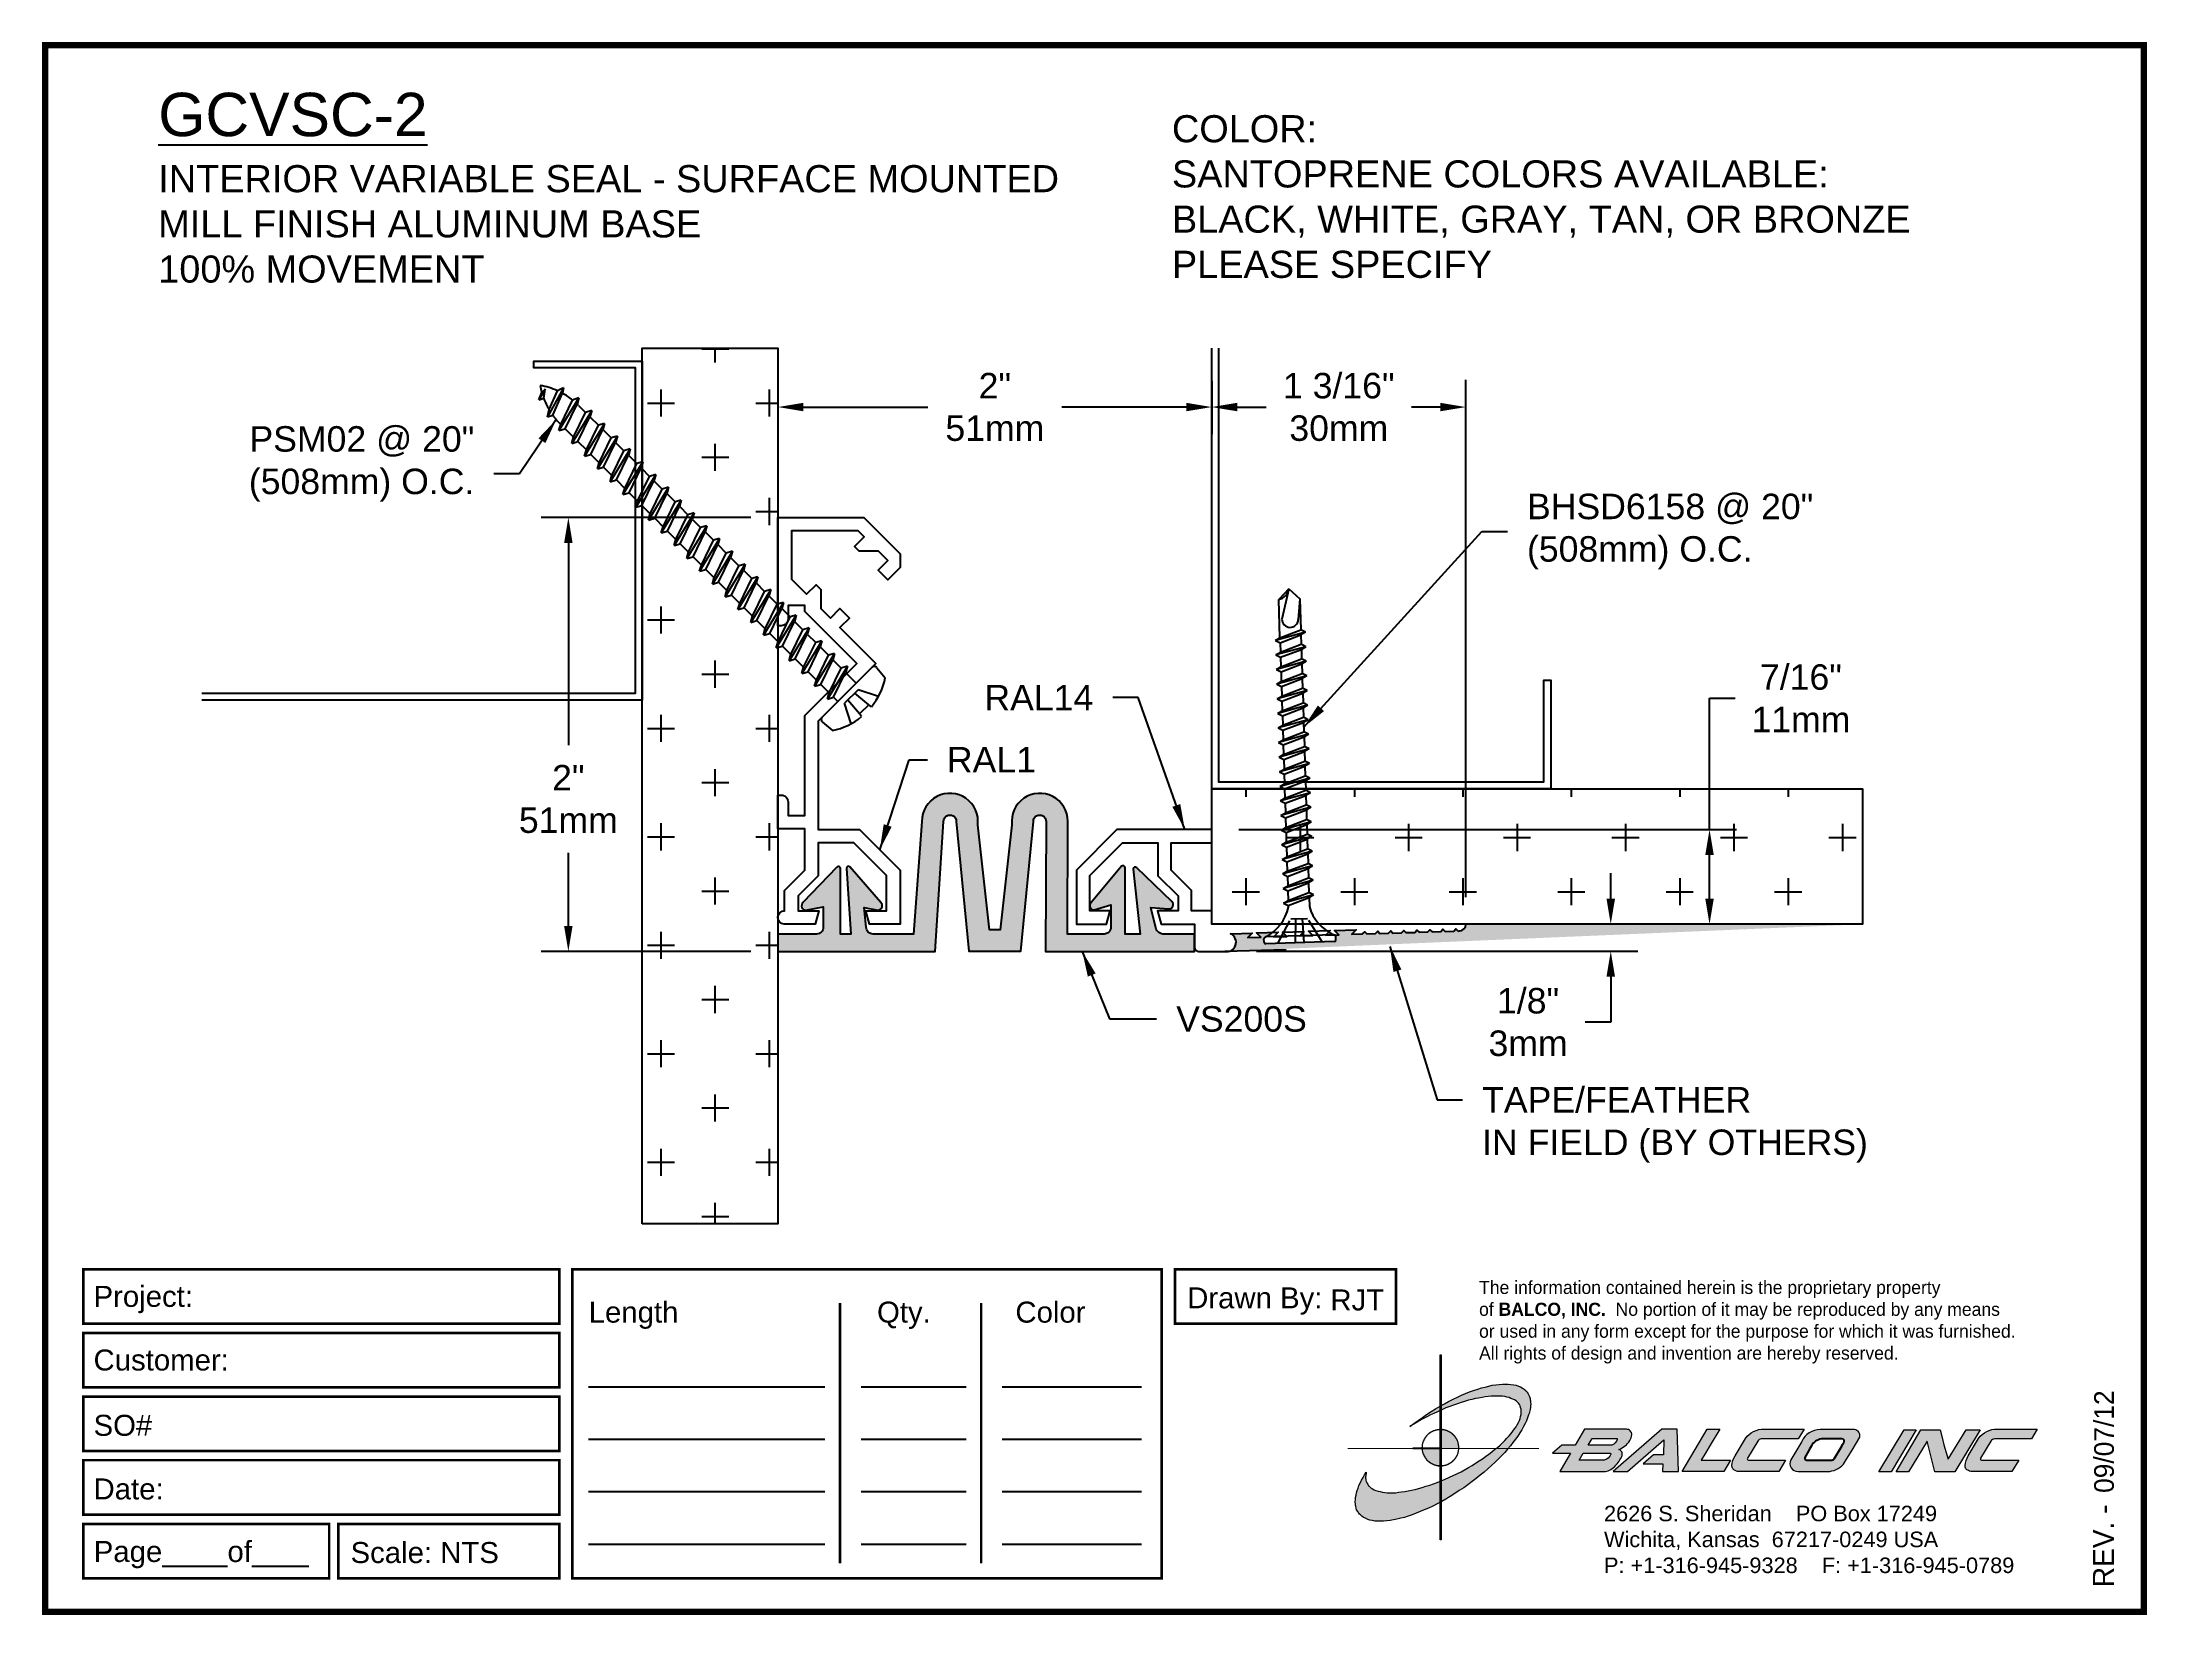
# Paper-space layout 'Layout1' of a CAD drawing. Header units: inches. Extents: x 0 to 10, y 0 to 7.5.
# The model-space entities are those that its viewports show. They can reach past a viewport. Long polylines and large blocks are cut down to what shows.
import ezdxf

# ---------------------------------------------------------------- set-up
doc = ezdxf.new("R2010")
doc.units = ezdxf.units.IN
doc.header["$MEASUREMENT"] = 0
doc.linetypes.add('HIDDEN2', pattern=[0.1875, 0.125, -0.0625])
for name, color, linetype in [('Anchors', 4, 'Continuous'), ('Border', 7, 'Continuous'), ('Conditions', 1, 'Continuous'), ('Dimensions', 3, 'Continuous'), ('Fillers', 2, 'Continuous'), ('Metals', 7, 'Continuous'), ('Text', 2, 'Continuous')]:
    doc.layers.add(name, color=color, linetype=linetype)
doc.styles.add('Arial', font='arial.ttf')
doc.styles.add('Copyright', font='ERASDEMI.TTF')
doc.dimstyles.new('Arial', dxfattribs={"dimtxt": 0.1175, "dimasz": 0.1175, "dimexe": 0.125, "dimexo": 0.125, "dimgap": 0.09, "dimtad": 0, "dimtih": 1, "dimtoh": 1, "dimdec": 4, "dimzin": 0, "dimdsep": 46, "dimlunit": 4, "dimtxsty": 'Arial', "dimcen": 0.09, "dimadec": 0, "dimazin": 0, "dimtfac": 1, "dimtdec": 4, "dimtofl": 0, "dimtmove": 0, "dimatfit": 3, "dimfxl": 0, "dimfrac": 2, "dimtolj": 1, "dimtzin": 0, "dimarcsym": 0})

psp = doc.layouts.get("Layout1")

# ---------------------------------------------------------------- texts
at = {"insert": (6.843, 1.591), "char_height": 0.0625, "width": 50.295, "attachment_point": 1, "style": 'Copyright'}
psp.add_mtext('The information contained herein is the proprietary property\\Pof {\\fEras Bold ITC|b0|i0|c0|p34;BALCO, INC.}  No portion of it may be reproduced by any means\\Por used in any form except for the purpose for which it was furnished.\\PAll rights of design and invention are hereby reserved.', dxfattribs=at)
at = {"layer": 'Border', "insert": (7.438, 0.52), "char_height": 0.074, "width": 2.3438, "attachment_point": 1, "style": 'Arial'}
psp.add_mtext('2626 S. Sheridan    PO Box 17249\\PWichita, Kansas  67217-0249 USA \\PP: +1-316-945-9328    F: +1-316-945-0789', dxfattribs=at)

msp = doc.modelspace()

# ---------------------------------------------------------------- texts
at = {"layer": 'Text', "attachment_point": 1, "style": 'Arial'}
for s, insert, char_height, width in [('{\\LGCVSC-2\\P\\H0.625x;\\lINTERIOR VARIABLE SEAL - SURFACE MOUNTED\\PMILL FINISH ALUMINUM BASE\\P100% MOVEMENT}', (1.24492, 5.93048), 0.2, 4.1875), ('COLOR:{\\L                        \\~ \\P}SANTOPRENE COLORS AVAILABLE:\\PBLACK, WHITE, GRAY, TAN, OR BRONZE\\PPLEASE SPECIFY', (5.91765, 5.82727), 0.125, 3.3873097)]:
    msp.add_mtext(s, dxfattribs=dict(at, insert=insert, char_height=char_height, width=width))
at = {"layer": 'Text', "char_height": 0.1175, "style": 'Arial'}
for s, insert, attachment_point in [('\\A1;PSM02 @ 20"\\P(508mm) O.C.', (2.70207, 4.21914), 6), ('BHSD6158 @ 20"\\P(508mm) O.C.', (7.55437, 3.90787), 4), ('RAL14', (5.55516, 3.14192), 6), ('\\A1;RAL1', (4.8803, 2.91463), 1), ('VS200S', (5.93722, 1.71965), 1), ('\\A1;TAPE/FEATHER\\PIN FIELD (BY OTHERS)', (7.34752, 1.34691), 1)]:
    msp.add_mtext(s, dxfattribs=dict(at, insert=insert, attachment_point=attachment_point))

# ---------------------------------------------------------------- blocks, each defined once
blk = doc.blocks.new('ACADlogo')
h = blk.add_hatch(color=256)
h.paths.add_polyline_path([(-3.346, 1.223), (-3.351, 1.223), (-3.351, 0.979), (-3.346, 0.982)])
h.paths.add_polyline_path([(-3.346, 0.961), (-3.351, 0.959), (-3.351, 0.868), (-3.346, 0.868)])
h.paths.add_polyline_path([(-3.346, 0.777), (-3.351, 0.777), (-3.351, 0.699), (-3.351, 0.695), (-3.35, 0.695), (-3.346, 0.695)])
h.paths.add_polyline_path([(-3.346, 0.864), (-3.346, 0.868), (-3.35, 0.868), (-3.351, 0.868), (-3.351, 0.777), (-3.346, 0.777), (-3.346, 0.778), (-3.348, 0.778)])
h.paths.add_polyline_path([(-3.346, 0.524), (-3.351, 0.521), (-3.351, 0.342), (-3.346, 0.342)])
h.paths.add_polyline_path([(-3.346, 0.695), (-3.351, 0.695), (-3.351, 0.621), (-3.346, 0.623)])
h.paths.add_polyline_path([(-3.346, 0.623), (-3.351, 0.621), (-3.351, 0.521), (-3.346, 0.524)])
h.paths.add_polyline_path([(-3.346, 0.982), (-3.351, 0.979), (-3.351, 0.959), (-3.346, 0.961)])
h = blk.add_hatch(color=175)
h.paths.add_polyline_path([(-3.518, 0.573), (-3.534, 0.571), (-3.548, 0.569), (-3.562, 0.567), (-3.576, 0.567), (-3.589, 0.566), (-3.602, 0.567), (-3.614, 0.568), (-3.625, 0.569), (-3.636, 0.572), (-3.646, 0.574), (-3.656, 0.577), (-3.664, 0.581), (-3.673, 0.585), (-3.679, 0.589), (-3.685, 0.595), (-3.688, 0.598), (-3.691, 0.6), (-3.695, 0.607), (-3.699, 0.614), (-3.703, 0.621), (-3.704, 0.626), (-3.705, 0.631), (-3.706, 0.637), (-3.706, 0.642), (-3.705, 0.648), (-3.705, 0.653), (-3.703, 0.659), (-3.702, 0.665), (-3.71, 0.652), (-3.717, 0.639), (-3.725, 0.626), (-3.731, 0.613), (-3.737, 0.601), (-3.741, 0.589), (-3.746, 0.577), (-3.749, 0.566), (-3.751, 0.555), (-3.753, 0.544), (-3.754, 0.538), (-3.754, 0.533), (-3.755, 0.523), (-3.754, 0.513), (-3.753, 0.508), (-3.752, 0.503), (-3.75, 0.494), (-3.748, 0.486), (-3.743, 0.477), (-3.74, 0.473), (-3.738, 0.469), (-3.734, 0.465), (-3.73, 0.461), (-3.723, 0.455), (-3.715, 0.449), (-3.706, 0.445), (-3.695, 0.44), (-3.685, 0.437), (-3.674, 0.434), (-3.661, 0.432), (-3.648, 0.431), (-3.634, 0.431), (-3.62, 0.431), (-3.604, 0.433), (-3.588, 0.435), (-3.572, 0.438), (-3.556, 0.441), (-3.538, 0.445), (-3.52, 0.449), (-3.503, 0.456), (-3.483, 0.461), (-3.464, 0.469), (-3.445, 0.477), (-3.426, 0.485), (-3.406, 0.494), (-3.385, 0.503), (-3.364, 0.514), (-3.351, 0.521), (-3.351, 0.621), (-3.364, 0.616), (-3.382, 0.609), (-3.4, 0.603), (-3.418, 0.598), (-3.436, 0.592), (-3.453, 0.587), (-3.47, 0.583), (-3.486, 0.579), (-3.503, 0.576)])
h.paths.add_polyline_path([(-3.215, 0.687), (-3.251, 0.667), (-3.289, 0.649), (-3.327, 0.631), (-3.345, 0.623), (-3.346, 0.623), (-3.346, 0.524), (-3.343, 0.525), (-3.323, 0.537), (-3.302, 0.549), (-3.28, 0.563), (-3.259, 0.577), (-3.238, 0.59), (-3.218, 0.605), (-3.198, 0.62), (-3.179, 0.635), (-3.16, 0.65), (-3.141, 0.665), (-3.123, 0.681), (-3.106, 0.696), (-3.089, 0.712), (-3.074, 0.727), (-3.058, 0.743), (-3.043, 0.759), (-3.03, 0.775), (-3.028, 0.777), (-3.085, 0.777), (-3.091, 0.772), (-3.105, 0.761), (-3.118, 0.75), (-3.134, 0.739), (-3.149, 0.729), (-3.165, 0.718), (-3.182, 0.707), (-3.198, 0.697)])
h.paths.add_polyline_path([(-2.921, 1.009), (-2.922, 1.015), (-2.924, 1.02), (-2.926, 1.029), (-2.931, 1.038), (-2.934, 1.043), (-2.936, 1.047), (-2.94, 1.05), (-2.943, 1.054), (-2.951, 1.06), (-2.959, 1.066), (-2.968, 1.071), (-2.978, 1.075), (-2.989, 1.079), (-3, 1.081), (-3.013, 1.083), (-3.026, 1.084), (-3.04, 1.084), (-3.054, 1.084), (-3.07, 1.083), (-3.085, 1.081), (-3.102, 1.079), (-3.118, 1.075), (-3.136, 1.07), (-3.153, 1.066), (-3.171, 1.06), (-3.191, 1.054), (-3.21, 1.047), (-3.229, 1.039), (-3.248, 1.031), (-3.268, 1.022), (-3.289, 1.012), (-3.31, 1.002), (-3.33, 0.991), (-3.346, 0.982), (-3.346, 0.961), (-3.342, 0.962), (-3.323, 0.971), (-3.305, 0.978), (-3.287, 0.984), (-3.268, 0.991), (-3.251, 0.996), (-3.234, 1.002), (-3.216, 1.007), (-3.199, 1.011), (-3.182, 1.015), (-3.167, 1.018), (-3.15, 1.021), (-3.136, 1.023), (-3.121, 1.025), (-3.107, 1.026), (-3.093, 1.026), (-3.079, 1.027), (-3.067, 1.026), (-3.054, 1.026), (-3.043, 1.025), (-3.032, 1.022), (-3.022, 1.02), (-3.013, 1.016), (-3.004, 1.013), (-2.997, 1.009), (-2.989, 1.005), (-2.983, 0.999), (-2.98, 0.996), (-2.978, 0.994), (-2.973, 0.987), (-2.969, 0.981), (-2.967, 0.973), (-2.965, 0.965), (-2.964, 0.957), (-2.964, 0.949), (-2.964, 0.944), (-2.965, 0.94), (-2.967, 0.93), (-2.969, 0.921), (-2.973, 0.911), (-2.978, 0.901), (-2.983, 0.891), (-2.989, 0.881), (-2.996, 0.871), (-3.004, 0.86), (-3.012, 0.849), (-3.021, 0.838), (-3.032, 0.827), (-3.042, 0.816), (-3.053, 0.805), (-3.065, 0.794), (-3.077, 0.783), (-3.085, 0.777), (-3.028, 0.777), (-3.016, 0.791), (-3.004, 0.806), (-2.992, 0.822), (-2.981, 0.837), (-2.971, 0.852), (-2.962, 0.866), (-2.954, 0.882), (-2.946, 0.896), (-2.939, 0.91), (-2.934, 0.924), (-2.929, 0.938), (-2.926, 0.944), (-2.925, 0.951), (-2.922, 0.963), (-2.92, 0.975), (-2.92, 0.982), (-2.919, 0.987), (-2.92, 0.999), (-2.92, 1.005)])
h.paths.add_polyline_path([(-3.372, 0.966), (-3.393, 0.953), (-3.415, 0.94), (-3.435, 0.925), (-3.455, 0.911), (-3.475, 0.897), (-3.494, 0.882), (-3.468, 0.898), (-3.439, 0.915), (-3.41, 0.93), (-3.396, 0.938), (-3.38, 0.945), (-3.351, 0.959), (-3.351, 0.979)])
h = blk.add_hatch(color=256)
h.paths.add_polyline_path([(-3.268, 0.814), (-3.27, 0.819), (-3.273, 0.824), (-3.276, 0.828), (-3.279, 0.833), (-3.282, 0.837), (-3.286, 0.841), (-3.29, 0.845), (-3.294, 0.849), (-3.298, 0.852), (-3.303, 0.855), (-3.308, 0.858), (-3.313, 0.86), (-3.318, 0.863), (-3.323, 0.864), (-3.328, 0.866), (-3.334, 0.867), (-3.339, 0.868), (-3.345, 0.868), (-3.346, 0.868), (-3.346, 0.777), (-3.335, 0.777), (-3.262, 0.777), (-3.262, 0.781), (-3.262, 0.787), (-3.263, 0.792), (-3.264, 0.798), (-3.265, 0.803), (-3.266, 0.808)])
h.paths.add_polyline_path([(-3.351, 0.777), (-3.436, 0.777), (-3.435, 0.773), (-3.435, 0.768), (-3.434, 0.762), (-3.432, 0.757), (-3.431, 0.752), (-3.428, 0.747), (-3.426, 0.742), (-3.423, 0.737), (-3.42, 0.732), (-3.417, 0.728), (-3.414, 0.723), (-3.41, 0.719), (-3.406, 0.716), (-3.401, 0.712), (-3.397, 0.709), (-3.392, 0.706), (-3.387, 0.704), (-3.382, 0.701), (-3.377, 0.699), (-3.372, 0.698), (-3.367, 0.696), (-3.361, 0.695), (-3.356, 0.695), (-3.351, 0.695)])
h.paths.add_polyline_path([(-3.346, 0.868), (-3.35, 0.868), (-3.351, 0.868), (-3.351, 0.777), (-3.346, 0.777)])
h = blk.add_hatch(color=256)
h.paths.add_polyline_path([(-2.438, 0.844, 0.412988), (-2.461, 0.869), (-2.663, 0.869), (-2.707, 0.794), (-2.771, 0.794), (-2.815, 0.755), (-2.73, 0.755), (-2.781, 0.668), (-2.563, 0.668, 0.107996), (-2.538, 0.677, 0.108939), (-2.494, 0.724, 0.080345), (-2.483, 0.745, 0.419497), (-2.499, 0.773, 0.149928), (-2.447, 0.815, 0.134283)])
h.paths.add_polyline_path([(-2.507, 0.821, -0.209012), (-2.532, 0.794), (-2.538, 0.794), (-2.646, 0.794), (-2.627, 0.825), (-2.51, 0.825, -0.56619)], flags=16)
h.paths.add_polyline_path([(-2.538, 0.75, -0.241309), (-2.569, 0.722), (-2.688, 0.722), (-2.669, 0.755), (-2.541, 0.755, -0.56619)], flags=16)
for points in [[(-2.285, 0.819), (-2.287, 0.748), (-2.335, 0.748), (-2.383, 0.705), (-2.29, 0.705), (-2.292, 0.668), (-2.215, 0.668), (-2.221, 0.869), (-2.295, 0.869), (-2.527, 0.668), (-2.458, 0.668)], [(-2.018, 0.869), (-2.079, 0.869), (-2.198, 0.668), (-2, 0.668), (-1.968, 0.722), (-2.107, 0.722), (-2.085, 0.759), (-2.064, 0.794)], [(-1.617, 0.869), (-1.807, 0.869, 0.270182), (-1.896, 0.825), (-1.946, 0.742, 0.109019), (-1.961, 0.695, 0.340665), (-1.945, 0.672, 0.129907), (-1.923, 0.668), (-1.738, 0.668), (-1.706, 0.722), (-1.878, 0.722), (-1.882, 0.722, -0.601242), (-1.887, 0.731), (-1.838, 0.813, -0.253048), (-1.821, 0.823), (-1.645, 0.823)], [(-1.083, 0.867), (-1.14, 0.867), (-1.261, 0.667), (-1.26, 0.667), (-1.202, 0.667)], [(-0.96, 0.83), (-0.969, 0.867), (-1.061, 0.867), (-1.179, 0.667), (-1.12, 0.667), (-1.031, 0.812), (-0.995, 0.667), (-0.9, 0.667), (-0.778, 0.867), (-0.846, 0.867), (-0.931, 0.727), (-0.951, 0.795)], [(-0.507, 0.869), (-0.697, 0.869, 0.270182), (-0.786, 0.825), (-0.836, 0.742, 0.109019), (-0.85, 0.695, 0.340665), (-0.835, 0.672, 0.129907), (-0.812, 0.668), (-0.628, 0.668), (-0.595, 0.722), (-0.768, 0.722), (-0.772, 0.722, -0.601242), (-0.777, 0.731), (-0.728, 0.813, -0.253048), (-0.71, 0.823), (-0.534, 0.823)], [(-3.346, 0.623), (-3.351, 0.621), (-3.351, 0.521), (-3.346, 0.524)]]:
    blk.add_hatch(color=256).paths.add_polyline_path(points)
h = blk.add_hatch(color=256)
h.paths.add_polyline_path([(-1.377, 0.868), (-1.383, 0.868), (-1.383, 0.868), (-1.44, 0.868), (-1.492, 0.868), (-1.541, 0.868, 0.297712), (-1.628, 0.811), (-1.68, 0.723, 0.585116), (-1.646, 0.668), (-1.506, 0.668, 0.210586), (-1.429, 0.703), (-1.415, 0.726), (-1.389, 0.769), (-1.352, 0.831, 0.4352)])
h.paths.add_polyline_path([(-1.437, 0.823, -0.603783), (-1.428, 0.805), (-1.431, 0.801), (-1.434, 0.796), (-1.438, 0.789), (-1.474, 0.728, -0.229001), (-1.489, 0.722), (-1.494, 0.722), (-1.501, 0.722), (-1.597, 0.722), (-1.604, 0.722, -0.492401), (-1.613, 0.734), (-1.601, 0.757), (-1.591, 0.775), (-1.582, 0.791, -0.238368), (-1.535, 0.823)], flags=16)
for q in [(-3.48, 0.777), (-3.351, 0.642)]:
    blk.add_line((-3.351, 0.777), q)
at = {"color": 7, "lineweight": 0}
for points in [[(-3.351, 1.223), (-3.346, 1.223), (-3.346, 0.342), (-3.351, 0.342), (-3.351, 1.223)], [(-2.292, 0.668), (-2.215, 0.668), (-2.221, 0.869), (-2.295, 0.869), (-2.527, 0.668), (-2.458, 0.668), (-2.285, 0.819), (-2.287, 0.748), (-2.286, 0.748), (-2.335, 0.748), (-2.383, 0.705), (-2.29, 0.705), (-2.292, 0.668), (-2.292, 0.668)], [(-2.198, 0.668), (-2.079, 0.869), (-2.018, 0.869), (-2.064, 0.794), (-2.085, 0.759), (-2.107, 0.722), (-1.968, 0.722), (-2, 0.668), (-2.198, 0.668), (-2.198, 0.668)], [(-1.383, 0.868), (-1.383, 0.868)], [(-1.261, 0.667), (-1.14, 0.867), (-1.083, 0.867), (-1.202, 0.667), (-1.26, 0.667), (-1.261, 0.667), (-1.261, 0.667)], [(-0.9, 0.667), (-0.995, 0.667), (-1.031, 0.812), (-1.12, 0.667), (-1.179, 0.667), (-1.061, 0.867), (-0.969, 0.867), (-0.96, 0.83), (-0.951, 0.795), (-0.931, 0.727), (-0.846, 0.867), (-0.778, 0.867), (-0.9, 0.667), (-0.9, 0.667)]]:
    blk.add_lwpolyline(points, dxfattribs=at)
at = {"color": 175, "lineweight": 0}
blk.add_lwpolyline([(-2.926, 1.029), (-2.924, 1.02), (-2.922, 1.015), (-2.921, 1.009), (-2.92, 1.005), (-2.92, 0.999), (-2.919, 0.987), (-2.92, 0.982), (-2.92, 0.975), (-2.922, 0.963), (-2.925, 0.951), (-2.926, 0.944), (-2.929, 0.938), (-2.934, 0.924), (-2.939, 0.91), (-2.946, 0.896), (-2.954, 0.882), (-2.962, 0.866), (-2.971, 0.852), (-2.981, 0.837), (-2.992, 0.822), (-3.004, 0.806), (-3.016, 0.791), (-3.03, 0.775), (-3.043, 0.759), (-3.058, 0.743), (-3.074, 0.727), (-3.089, 0.712), (-3.106, 0.696), (-3.123, 0.681), (-3.141, 0.665), (-3.16, 0.65), (-3.179, 0.635), (-3.198, 0.62), (-3.218, 0.605), (-3.238, 0.59), (-3.259, 0.577), (-3.28, 0.563), (-3.302, 0.549), (-3.323, 0.537), (-3.343, 0.525), (-3.364, 0.514), (-3.385, 0.503), (-3.406, 0.494), (-3.426, 0.485), (-3.445, 0.477), (-3.464, 0.469), (-3.483, 0.461), (-3.503, 0.456), (-3.52, 0.449), (-3.538, 0.445), (-3.556, 0.441), (-3.572, 0.438), (-3.588, 0.435), (-3.604, 0.433), (-3.62, 0.431), (-3.634, 0.431), (-3.648, 0.431), (-3.661, 0.432), (-3.674, 0.434), (-3.685, 0.437), (-3.695, 0.44), (-3.706, 0.445), (-3.715, 0.449), (-3.723, 0.455), (-3.73, 0.461), (-3.734, 0.465), (-3.738, 0.469), (-3.74, 0.473), (-3.743, 0.477), (-3.748, 0.486), (-3.75, 0.494), (-3.752, 0.503), (-3.753, 0.508), (-3.754, 0.513), (-3.755, 0.523), (-3.754, 0.533), (-3.754, 0.538), (-3.753, 0.544), (-3.751, 0.555), (-3.749, 0.566), (-3.746, 0.577), (-3.741, 0.589), (-3.737, 0.601), (-3.731, 0.613), (-3.725, 0.626), (-3.717, 0.639), (-3.71, 0.652), (-3.702, 0.665), (-3.703, 0.659), (-3.705, 0.653), (-3.705, 0.648), (-3.706, 0.642), (-3.706, 0.637), (-3.705, 0.631), (-3.704, 0.626), (-3.703, 0.621), (-3.699, 0.614), (-3.695, 0.607), (-3.691, 0.6), (-3.688, 0.598), (-3.685, 0.595), (-3.679, 0.589), (-3.673, 0.585), (-3.664, 0.581), (-3.656, 0.577), (-3.646, 0.574), (-3.636, 0.572), (-3.625, 0.569), (-3.614, 0.568), (-3.602, 0.567), (-3.589, 0.566), (-3.576, 0.567), (-3.562, 0.567), (-3.548, 0.569), (-3.534, 0.571), (-3.518, 0.573), (-3.503, 0.576), (-3.486, 0.579), (-3.47, 0.583), (-3.453, 0.587), (-3.436, 0.592), (-3.418, 0.598), (-3.4, 0.603), (-3.382, 0.609), (-3.364, 0.616), (-3.345, 0.623), (-3.327, 0.631), (-3.289, 0.649), (-3.251, 0.667), (-3.215, 0.687), (-3.198, 0.697), (-3.182, 0.707), (-3.165, 0.718), (-3.149, 0.729), (-3.134, 0.739), (-3.118, 0.75), (-3.105, 0.761), (-3.091, 0.772), (-3.077, 0.783), (-3.065, 0.794), (-3.053, 0.805), (-3.042, 0.816), (-3.032, 0.827), (-3.021, 0.838), (-3.012, 0.849), (-3.004, 0.86), (-2.996, 0.871), (-2.989, 0.881), (-2.983, 0.891), (-2.978, 0.901), (-2.973, 0.911), (-2.969, 0.921), (-2.967, 0.93), (-2.965, 0.94), (-2.964, 0.944), (-2.964, 0.949), (-2.964, 0.957), (-2.965, 0.965), (-2.967, 0.973), (-2.969, 0.981), (-2.973, 0.987), (-2.978, 0.994), (-2.98, 0.996), (-2.983, 0.999), (-2.989, 1.005), (-2.997, 1.009), (-3.004, 1.013), (-3.013, 1.016), (-3.022, 1.02), (-3.032, 1.022), (-3.043, 1.025), (-3.054, 1.026), (-3.067, 1.026), (-3.079, 1.027), (-3.093, 1.026), (-3.107, 1.026), (-3.121, 1.025), (-3.136, 1.023), (-3.15, 1.021), (-3.167, 1.018), (-3.182, 1.015), (-3.199, 1.011), (-3.216, 1.007), (-3.234, 1.002), (-3.251, 0.996), (-3.268, 0.991), (-3.287, 0.984), (-3.305, 0.978), (-3.323, 0.971), (-3.342, 0.962), (-3.38, 0.945), (-3.396, 0.938), (-3.41, 0.93), (-3.439, 0.915), (-3.468, 0.898), (-3.494, 0.882), (-3.475, 0.897), (-3.455, 0.911), (-3.435, 0.925), (-3.415, 0.94), (-3.393, 0.953), (-3.372, 0.966), (-3.351, 0.979), (-3.33, 0.991), (-3.31, 1.002), (-3.289, 1.012), (-3.268, 1.022), (-3.248, 1.031), (-3.229, 1.039), (-3.21, 1.047), (-3.191, 1.054), (-3.171, 1.06), (-3.153, 1.066), (-3.136, 1.07), (-3.118, 1.075), (-3.102, 1.079), (-3.085, 1.081), (-3.07, 1.083), (-3.054, 1.084), (-3.04, 1.084), (-3.026, 1.084), (-3.013, 1.083), (-3, 1.081), (-2.989, 1.079), (-2.978, 1.075), (-2.968, 1.071), (-2.959, 1.066), (-2.951, 1.06), (-2.943, 1.054), (-2.94, 1.05), (-2.936, 1.047), (-2.934, 1.043), (-2.931, 1.038), (-2.926, 1.029), (-2.926, 1.029)], dxfattribs=at)
at = {"color": 7, "lineweight": 0, "const_width": 0.0064}
blk.add_lwpolyline([(-3.262, 0.781), (-3.262, 0.787), (-3.263, 0.792), (-3.264, 0.798), (-3.265, 0.803), (-3.266, 0.808), (-3.268, 0.814), (-3.27, 0.819), (-3.273, 0.824), (-3.276, 0.828), (-3.279, 0.833), (-3.282, 0.837), (-3.286, 0.841), (-3.29, 0.845), (-3.294, 0.849), (-3.298, 0.852), (-3.303, 0.855), (-3.308, 0.858), (-3.313, 0.86), (-3.318, 0.863), (-3.323, 0.864), (-3.328, 0.866), (-3.334, 0.867), (-3.339, 0.868), (-3.345, 0.868), (-3.35, 0.868), (-3.356, 0.868), (-3.361, 0.867), (-3.367, 0.866), (-3.372, 0.865), (-3.377, 0.863), (-3.382, 0.862), (-3.387, 0.859), (-3.392, 0.857), (-3.397, 0.854), (-3.401, 0.851), (-3.406, 0.847), (-3.41, 0.843), (-3.414, 0.839), (-3.417, 0.835), (-3.42, 0.831), (-3.423, 0.826), (-3.426, 0.821), (-3.428, 0.816), (-3.431, 0.811), (-3.432, 0.806), (-3.434, 0.801), (-3.435, 0.795), (-3.435, 0.79), (-3.436, 0.784), (-3.436, 0.779), (-3.435, 0.773), (-3.435, 0.768), (-3.434, 0.762), (-3.432, 0.757), (-3.431, 0.752), (-3.428, 0.747), (-3.426, 0.742), (-3.423, 0.737), (-3.42, 0.732), (-3.417, 0.728), (-3.414, 0.723), (-3.41, 0.719), (-3.406, 0.716), (-3.401, 0.712), (-3.397, 0.709), (-3.392, 0.706), (-3.387, 0.704), (-3.382, 0.701), (-3.377, 0.699), (-3.372, 0.698), (-3.367, 0.696), (-3.361, 0.695), (-3.356, 0.695), (-3.35, 0.695), (-3.345, 0.695), (-3.339, 0.695), (-3.334, 0.696), (-3.328, 0.697), (-3.323, 0.698), (-3.318, 0.7), (-3.313, 0.702), (-3.308, 0.705), (-3.303, 0.708), (-3.298, 0.711), (-3.294, 0.714), (-3.29, 0.718), (-3.286, 0.721), (-3.282, 0.726), (-3.279, 0.73), (-3.276, 0.734), (-3.273, 0.739), (-3.27, 0.744), (-3.268, 0.749), (-3.266, 0.754), (-3.265, 0.76), (-3.264, 0.765), (-3.263, 0.77), (-3.262, 0.776), (-3.262, 0.781)], dxfattribs=at)
at = {"color": 7, "lineweight": 0}
for points in [[(-2.447, 0.815, 0.130368), (-2.438, 0.843, 0.448367), (-2.463, 0.869), (-2.663, 0.869), (-2.707, 0.794), (-2.771, 0.794), (-2.815, 0.755), (-2.73, 0.755), (-2.781, 0.668), (-2.563, 0.668, 0.107996), (-2.538, 0.677, 0.108939), (-2.494, 0.724, 0.077395), (-2.484, 0.744, 0.430878), (-2.499, 0.773, 0.149928)], [(-2.507, 0.821, -0.209012), (-2.532, 0.794), (-2.538, 0.794), (-2.646, 0.794), (-2.627, 0.825), (-2.512, 0.825), (-2.509, 0.825, -0.531288)], [(-1.838, 0.813), (-1.887, 0.731, 0.587385), (-1.882, 0.722), (-1.878, 0.722), (-1.706, 0.722), (-1.738, 0.668), (-1.923, 0.668, -0.129907), (-1.945, 0.672, -0.349839), (-1.961, 0.696, -0.107341), (-1.946, 0.742), (-1.896, 0.825, -0.270182), (-1.807, 0.869), (-1.617, 0.869), (-1.645, 0.823), (-1.821, 0.823, 0.252436)], [(-1.68, 0.723, 0.585116), (-1.646, 0.668), (-1.506, 0.668, 0.210586), (-1.429, 0.703), (-1.415, 0.726), (-1.389, 0.769), (-1.352, 0.831, 0.4352), (-1.377, 0.868), (-1.383, 0.868), (-1.383, 0.868), (-1.44, 0.868), (-1.492, 0.868), (-1.541, 0.868, 0.297712), (-1.628, 0.811)], [(-0.728, 0.813), (-0.777, 0.731, 0.587385), (-0.772, 0.722), (-0.768, 0.722), (-0.595, 0.722), (-0.628, 0.668), (-0.812, 0.668, -0.129907), (-0.835, 0.672, -0.349839), (-0.85, 0.696, -0.107341), (-0.836, 0.742), (-0.786, 0.825, -0.270182), (-0.697, 0.869), (-0.507, 0.869), (-0.534, 0.823), (-0.71, 0.823, 0.252436)], [(-2.569, 0.722), (-2.688, 0.722), (-2.669, 0.755), (-2.543, 0.755), (-2.54, 0.755, -0.531288), (-2.538, 0.75, -0.241309)]]:
    blk.add_lwpolyline(points, format="xyb", close=True, dxfattribs=at)
blk.add_lwpolyline([(-1.437, 0.823), (-1.535, 0.823, 0.238368), (-1.582, 0.791), (-1.591, 0.775), (-1.601, 0.757), (-1.613, 0.734, 0.490298), (-1.604, 0.722), (-1.597, 0.722), (-1.501, 0.722), (-1.494, 0.722), (-1.489, 0.722, 0.229001), (-1.474, 0.728), (-1.438, 0.789), (-1.434, 0.796), (-1.431, 0.801), (-1.428, 0.805, 0.603783)], format="xyb", close=True)
blk.add_lwpolyline([(-2.879, 0.777, 0.00455, 0.00455, 0), (-3.791, 0.777, 0.00183, 0.00183, 0), (-3.791, 0.777, 0.00183, 0.00183, 0)], format="xyseb", dxfattribs=at)
blk = doc.blocks.new('Quantity Data')
at = {"layer": 'Border', "color": 253}
for p, q in [((2.755, 1.254), (3.881, 1.254)), ((4.054, 1.254), (4.553, 1.254)), ((4.725, 1.254), (5.389, 1.254)), ((2.755, 1.004), (3.881, 1.004)), ((4.054, 1.004), (4.553, 1.004)), ((4.725, 1.004), (5.389, 1.004)), ((2.755, 0.754), (3.881, 0.754)), ((4.054, 0.754), (4.553, 0.754)), ((4.725, 0.754), (5.389, 0.754)), ((2.755, 0.504), (3.881, 0.504)), ((4.054, 0.504), (4.553, 0.504)), ((4.725, 0.504), (5.389, 0.504))]:
    blk.add_line(p, q, dxfattribs=at)
at = {"layer": 'Border', "const_width": 0.0125}
blk.add_lwpolyline([(5.485, 0.341), (2.678, 0.341), (2.678, 1.813), (5.485, 1.813)], close=True, dxfattribs=at)
for points in [[(3.953, 1.653), (3.953, 0.412)], [(4.625, 1.653), (4.625, 0.412)]]:
    blk.add_lwpolyline(points, dxfattribs=at)
at = {"layer": 'Border', "style": 'Arial'}
for s, p in [('Length', (2.756, 1.559)), ('Qty.', (4.129, 1.559)), ('Color', (4.788, 1.559))]:
    blk.add_text(s, height=0.1, dxfattribs=at).set_placement(p)
blk = doc.blocks.new('Drawn By')
at = {"layer": 'Border', "const_width": 0.0125}
blk.add_lwpolyline([(5.38, 1.813), (6.432, 1.813), (6.432, 1.554), (5.38, 1.554)], close=True, dxfattribs=at)
at = {"layer": 'Border', "style": 'Arial'}
blk.add_text('Drawn By: ', height=0.1, dxfattribs=at).set_placement((5.438, 1.627))
blk.add_attdef('XXX', (6.12, 1.617), '', height=0.1, dxfattribs=at)
blk = doc.blocks.new('Project Info')
at = {"layer": 'Border', "const_width": 0.0125}
for points in [[(0.182, 1.813), (2.448, 1.813), (2.448, 1.554), (0.182, 1.554)], [(0.182, 1.51), (2.448, 1.51), (2.448, 1.251), (0.182, 1.251)], [(0.182, 1.207), (2.448, 1.207), (2.448, 0.947), (0.182, 0.947)], [(0.182, 0.904), (2.448, 0.904), (2.448, 0.644), (0.182, 0.644)], [(0.182, 0.6), (1.352, 0.6), (1.352, 0.341), (0.182, 0.341)], [(1.396, 0.6), (2.448, 0.6), (2.448, 0.341), (1.396, 0.341)]]:
    blk.add_lwpolyline(points, close=True, dxfattribs=at)
at = {"layer": 'Border', "style": 'Arial'}
for s, p in [('Project:', (0.23, 1.634)), ('Customer:', (0.23, 1.331)), ('SO#', (0.23, 1.02)), ('Date:', (0.23, 0.717)), ('Page%%u        %%uof%%u       ', (0.231, 0.419)), ('Scale: NTS', (1.454, 0.414))]:
    blk.add_text(s, height=0.1, dxfattribs=at).set_placement(p)
blk = doc.blocks.new('REV')
at = {"style": 'Copyright'}
blk.add_text('REV. -', height=0.1, rotation=90, dxfattribs=at).set_placement((-0.142, 0.117))
at = {"style": 'Copyright', "flags": 4}
blk.add_attdef('REVISIONDATE', (-0.142, 0.566), '', height=0.0938, rotation=90, dxfattribs=at)
blk = doc.blocks.new('*D0')
at = {"layer": 'Defpoints', "color": 0}
for p in [(4.1014, 4.7535), (6.1014, 4.7279), (4.1014, 4.4816)]:
    blk.add_point(p, dxfattribs=at)
at = {"layer": 'Dimensions', "color": 0, "lineweight": -2}
for p, q in [((4.1014, 4.6285), (4.1014, 4.3566)), ((6.1014, 4.6029), (6.1014, 4.3566)), ((4.2189, 4.4816), (4.7921, 4.4816)), ((5.9839, 4.4816), (5.4107, 4.4816))]:
    blk.add_line(p, q, dxfattribs=at)
at = {"layer": 'Dimensions', "color": 0}
for points in [[(4.2189, 4.5012), (4.2189, 4.4621), (4.1014, 4.4816)], [(5.9839, 4.5012), (5.9839, 4.4621), (6.1014, 4.4816)]]:
    blk.add_solid(points, dxfattribs=at)
at = {"layer": 'Dimensions', "color": 0, "insert": (5.1014, 4.4816), "char_height": 0.1175, "attachment_point": 5, "style": 'Arial'}
blk.add_mtext('\\A1;2"\\P51mm', dxfattribs=at)
blk = doc.blocks.new('RAL14')
blk.add_lwpolyline([(0.4255, -0.0332), (0.4055, -0.0538), (0.4655, -0.052), (0.4455, -0.0326), (0.5455, -0.0295), (0.5255, -0.0501), (0.5855, -0.0482), (0.5655, -0.0288), (0.6655, -0.0257), (0.6455, -0.0464), (0.6952, -0.0448), (0.7055, -0.0345), (0.7152, -0.0442), (0.7552, -0.0429), (0.7655, -0.0326), (0.7752, -0.0423), (0.8152, -0.0411), (0.8255, -0.0307), (0.8352, -0.0404), (0.8752, -0.0392), (0.8855, -0.0289), (0.8952, -0.0386), (0.9352, -0.0373), (0.9455, -0.027), (0.9552, -0.0367), (0.9952, -0.0355), (1.0055, -0.0251), (1.0152, -0.0348), (1.0552, -0.0336), (1.0655, -0.0233), (1.0752, -0.033), (1.1152, -0.0317), (1.1255, -0.0214), (1.1352, -0.0311), (1.142, -0.0309, 0.405134), (1.171, -0.0009), (1.171, 0), (0, 0), (0, 0.062), (-0.0936, 0.062), (-0.0936, 0.156), (-0.1866, 0.249), (-0.1866, 0.375), (0, 0.375), (0, 0.437), (-0.4373, 0.437), (-0.6243, 0.25), (-0.6243, 0), (-0.4852, 0), (-0.4686, 0.062), (-0.5623, 0.062), (-0.5623, 0.2243), (-0.4116, 0.375), (-0.2486, 0.375), (-0.2486, 0.2233), (-0.1556, 0.1303), (-0.1556, 0.062), (-0.2506, 0.062), (-0.234, 0), (-0.08, 0), (-0.08, -0.105, 0.414214), (-0.06, -0.125), (0.0598, -0.125, 0.898994), (0.0864, -0.0437), (0.1855, -0.0407), (0.1655, -0.0613), (0.2255, -0.0594), (0.2055, -0.04), (0.3055, -0.0369), (0.2855, -0.0575), (0.3455, -0.0557), (0.3255, -0.0363)], format="xyb", close=True)
blk = doc.blocks.new('*D2')
at = {"layer": 'Defpoints', "color": 0}
for p in [(6.1014, 4.4816), (6.1014, 4.4816), (7.2724, 2.0973)]:
    blk.add_point(p, dxfattribs=at)
at = {"layer": 'Dimensions', "color": 0, "lineweight": -2}
for p, q in [((7.2724, 2.2223), (7.2724, 4.6066)), ((6.2189, 4.4816), (6.3524, 4.4816)), ((7.1549, 4.4816), (7.0215, 4.4816))]:
    blk.add_line(p, q, dxfattribs=at)
at = {"layer": 'Dimensions', "color": 0}
for points in [[(6.2189, 4.5012), (6.2189, 4.4621), (6.1014, 4.4816)], [(7.1549, 4.5012), (7.1549, 4.4621), (7.2724, 4.4816)]]:
    blk.add_solid(points, dxfattribs=at)
at = {"layer": 'Dimensions', "color": 0, "insert": (6.6869, 4.4816), "char_height": 0.1175, "attachment_point": 5, "style": 'Arial'}
blk.add_mtext('\\A1;1 3/16"\\P30mm', dxfattribs=at)
blk = doc.blocks.new('*D3')
at = {"layer": 'Defpoints', "color": 0}
for p in [(9.1014, 2.0973), (6.1827, 1.9732), (7.9405, 1.9732)]:
    blk.add_point(p, dxfattribs=at)
at = {"layer": 'Dimensions', "color": 0, "lineweight": -2}
for p, q in [((7.9405, 2.2148), (7.9405, 2.3323)), ((8.9764, 2.0973), (7.8155, 2.0973)), ((6.3077, 1.9732), (8.0655, 1.9732)), ((7.9405, 1.8557), (7.9405, 1.6459)), ((7.9405, 1.6459), (7.823, 1.6459))]:
    blk.add_line(p, q, dxfattribs=at)
at = {"layer": 'Dimensions', "color": 0}
for points in [[(7.9209, 2.2148), (7.9601, 2.2148), (7.9405, 2.0973)], [(7.9209, 1.8557), (7.9601, 1.8557), (7.9405, 1.9732)]]:
    blk.add_solid(points, dxfattribs=at)
at = {"layer": 'Dimensions', "color": 0, "insert": (7.5594, 1.6459), "char_height": 0.1175, "attachment_point": 5, "style": 'Arial'}
blk.add_mtext('\\A1;1/8"\\P3mm', dxfattribs=at)
blk = doc.blocks.new('*D4')
at = {"layer": 'Defpoints', "color": 0}
for p in [(6.1014, 2.5343), (8.3958, 2.0973), (9.1014, 2.0973)]:
    blk.add_point(p, dxfattribs=at)
at = {"layer": 'Dimensions', "color": 0, "lineweight": -2}
for p, q in [((8.3958, 2.5343), (8.3958, 3.1391)), ((8.3958, 3.1391), (8.5133, 3.1391)), ((6.2264, 2.5343), (8.5208, 2.5343)), ((8.3958, 2.2148), (8.3958, 2.4168)), ((8.9764, 2.0973), (8.2708, 2.0973))]:
    blk.add_line(p, q, dxfattribs=at)
at = {"layer": 'Dimensions', "color": 0}
for points in [[(8.3762, 2.4168), (8.4154, 2.4168), (8.3958, 2.5343)], [(8.3762, 2.2148), (8.4154, 2.2148), (8.3958, 2.0973)]]:
    blk.add_solid(points, dxfattribs=at)
at = {"layer": 'Dimensions', "color": 0, "insert": (8.8171, 3.1391), "char_height": 0.1175, "attachment_point": 5, "style": 'Arial'}
blk.add_mtext('\\A1;7/16"\\P11mm', dxfattribs=at)
blk = doc.blocks.new('ral1')
blk.add_lwpolyline([(0, 0.0001, -0.958439), (0.0026, 0.062), (0.0026, 0.156), (0.0956, 0.249), (0.0956, 0.44), (-0.0284, 0.44), (-0.0284, 0.595), (-0.0124, 0.595, -0.414214), (0.0186, 0.564), (0.0186, 0.502), (0.0956, 0.502), (0.0956, 0.9627), (0.3351, 1.2022), (0.0956, 1.4416), (0.0956, 1.469), (0.0186, 1.469), (0.0186, 1.407, -0.414214), (-0.0124, 1.376), (-0.0284, 1.376), (-0.0284, 1.875), (0.368, 1.875), (0.5346, 1.7083), (0.5346, 1.6449), (0.478, 1.5882), (0.4341, 1.6321), (0.4787, 1.6766), (0.4348, 1.7205), (0.3464, 1.7198), (0.3245, 1.7417), (0.3691, 1.7862), (0.3423, 1.813), (0.0336, 1.813), (0.0336, 1.5913), (0.1039, 1.5211), (0.1477, 1.5649), (0.1697, 1.543), (0.1697, 1.4553), (0.2135, 1.4115), (0.2573, 1.4553), (0.3012, 1.4115), (0.2573, 1.3676), (0.4228, 1.2022), (0.1576, 0.937), (0.1576, 0.437), (0.3476, 0.437), (0.5346, 0.25), (0.5346, 0), (0.3943, 0), (0.3776, 0.062), (0.4726, 0.062), (0.4726, 0.2243), (0.322, 0.375), (0.1576, 0.375), (0.1576, 0.2233), (0.0646, 0.1303), (0.0646, 0.062), (0.1596, 0.062), (0.143, 0), (0, 0)], format="xyb", close=True)
blk = doc.blocks.new('*D6')
at = {"layer": 'Defpoints', "color": 0}
for p in [(3.1354, 3.9723), (4.1014, 3.9723), (4.1014, 1.9723)]:
    blk.add_point(p, dxfattribs=at)
at = {"layer": 'Dimensions', "color": 0, "lineweight": -2}
for p, q in [((3.9764, 3.9723), (3.0104, 3.9723)), ((3.1354, 3.8548), (3.1354, 2.9224)), ((3.1354, 2.0898), (3.1354, 2.4261)), ((3.9764, 1.9723), (3.0104, 1.9723))]:
    blk.add_line(p, q, dxfattribs=at)
at = {"layer": 'Dimensions', "color": 0}
for points in [[(3.1158, 3.8548), (3.1549, 3.8548), (3.1354, 3.9723)], [(3.1158, 2.0898), (3.1549, 2.0898), (3.1354, 1.9723)]]:
    blk.add_solid(points, dxfattribs=at)
at = {"layer": 'Dimensions', "color": 0, "insert": (3.1354, 2.6743), "char_height": 0.1175, "attachment_point": 5, "style": 'Arial'}
blk.add_mtext('\\A1;2"\\P51mm', dxfattribs=at)
blk = doc.blocks.new('PSMO2')
for p, q in [((-0.089, 0.1159), (-0.0437, 0.0281)), ((-0.0319, 0.1271), (-0.0299, 0.1115)), ((-0.0299, 0.1115), (-0.023, 0.0281)), ((-0.0299, 0.1115), (0.0299, 0.1115)), ((0.0299, 0.1115), (0.023, 0.0281)), ((0.0319, 0.1271), (0.0299, 0.1115)), ((0.089, 0.1159), (0.0437, 0.0281)), ((-0.1774, 0.0173), (-0.1722, 0.0772)), ((-0.1615, 0), (0.1615, 0)), ((-0.06, -0.0689), (-0.06, 0)), ((-0.0437, 0.0281), (0.0437, 0.0281)), ((0.06, -0.0273), (0.06, 0)), ((0.1774, 0.0173), (0.1722, 0.0772)), ((-0.086, -0.0833), (0.086, -0.0417)), ((-0.086, -0.0833), (-0.06, -0.0689)), ((-0.086, -0.0833), (-0.06, -0.0977)), ((0.06, -0.0273), (-0.06, -0.0689)), ((0.06, -0.0561), (-0.06, -0.0977)), ((0.086, -0.0417), (0.06, -0.0273)), ((0.086, -0.0417), (0.06, -0.0561)), ((0.06, -0.1106), (0.06, -0.0561)), ((-0.086, -0.1667), (0.086, -0.125)), ((-0.086, -0.1667), (-0.06, -0.1523)), ((-0.086, -0.1667), (-0.06, -0.1811)), ((-0.06, -0.1523), (-0.06, -0.0977)), ((0.06, -0.1106), (-0.06, -0.1523)), ((0.06, -0.1394), (-0.06, -0.1811)), ((-0.06, -0.2356), (-0.06, -0.1811)), ((0.06, -0.1939), (-0.06, -0.2356)), ((0.086, -0.125), (0.06, -0.1106)), ((0.086, -0.125), (0.06, -0.1394)), ((0.06, -0.1939), (0.06, -0.1394)), ((0.086, -0.2083), (0.06, -0.1939)), ((-0.086, -0.25), (0.086, -0.2083)), ((-0.086, -0.25), (-0.06, -0.2356)), ((-0.086, -0.25), (-0.06, -0.2644)), ((0.06, -0.2227), (-0.06, -0.2644)), ((-0.06, -0.3189), (-0.06, -0.2644)), ((0.06, -0.2773), (-0.06, -0.3189)), ((0.086, -0.2083), (0.06, -0.2227)), ((0.06, -0.2773), (0.06, -0.2227)), ((0.086, -0.2917), (0.06, -0.2773)), ((-0.086, -0.3333), (0.086, -0.2917)), ((-0.086, -0.3333), (-0.06, -0.3189)), ((-0.086, -0.3333), (-0.06, -0.3477)), ((-0.086, -0.4167), (0.086, -0.375)), ((0.06, -0.3061), (-0.06, -0.3477)), ((-0.06, -0.4023), (-0.06, -0.3477)), ((0.06, -0.3606), (-0.06, -0.4023)), ((0.086, -0.2917), (0.06, -0.3061)), ((0.06, -0.3606), (0.06, -0.3061)), ((0.086, -0.375), (0.06, -0.3606)), ((0.086, -0.375), (0.06, -0.3894)), ((-0.086, -0.4167), (-0.06, -0.4023)), ((-0.086, -0.4167), (-0.06, -0.4311)), ((-0.086, -0.5), (0.086, -0.4583)), ((0.06, -0.3894), (-0.06, -0.4311)), ((-0.06, -0.4856), (-0.06, -0.4311)), ((0.06, -0.4439), (-0.06, -0.4856)), ((0.06, -0.4727), (-0.06, -0.5144)), ((0.06, -0.4439), (0.06, -0.3894)), ((0.086, -0.4583), (0.06, -0.4439)), ((0.086, -0.4583), (0.06, -0.4727)), ((0.06, -0.5273), (0.06, -0.4727)), ((-0.086, -0.5), (-0.06, -0.4856)), ((-0.086, -0.5), (-0.06, -0.5144)), ((-0.086, -0.5833), (0.086, -0.5417)), ((-0.086, -0.5833), (-0.06, -0.5689)), ((-0.06, -0.5689), (-0.06, -0.5144)), ((0.06, -0.5273), (-0.06, -0.5689)), ((0.06, -0.5561), (-0.06, -0.5977)), ((0.086, -0.5417), (0.06, -0.5273)), ((0.086, -0.5417), (0.06, -0.5561)), ((0.06, -0.6106), (0.06, -0.5561)), ((-0.086, -0.5833), (-0.06, -0.5977)), ((-0.086, -0.6667), (0.086, -0.625)), ((-0.086, -0.6667), (-0.06, -0.6523)), ((-0.086, -0.6667), (-0.06, -0.6811)), ((-0.06, -0.6523), (-0.06, -0.5977)), ((0.06, -0.6106), (-0.06, -0.6523)), ((0.06, -0.6394), (-0.06, -0.6811)), ((0.086, -0.625), (0.06, -0.6106)), ((0.086, -0.625), (0.06, -0.6394)), ((0.06, -0.6939), (0.06, -0.6394)), ((-0.086, -0.75), (0.086, -0.7083)), ((-0.086, -0.75), (-0.06, -0.7356)), ((-0.086, -0.75), (-0.06, -0.7644)), ((-0.06, -0.7356), (-0.06, -0.6811)), ((0.06, -0.6939), (-0.06, -0.7356)), ((0.06, -0.7227), (-0.06, -0.7644)), ((-0.06, -0.8189), (-0.06, -0.7644)), ((0.086, -0.7083), (0.06, -0.6939)), ((0.086, -0.7083), (0.06, -0.7227)), ((0.06, -0.7773), (0.06, -0.7227)), ((-0.086, -0.8333), (0.086, -0.7917)), ((-0.086, -0.8333), (-0.06, -0.8189)), ((-0.086, -0.8333), (-0.06, -0.8477)), ((0.06, -0.7773), (-0.06, -0.8189)), ((0.06, -0.8061), (-0.06, -0.8477)), ((-0.06, -0.9023), (-0.06, -0.8477)), ((0.06, -0.8606), (-0.06, -0.9023)), ((0.086, -0.7917), (0.06, -0.7773)), ((0.086, -0.7917), (0.06, -0.8061)), ((0.06, -0.8606), (0.06, -0.8061)), ((0.086, -0.875), (0.06, -0.8606)), ((-0.086, -0.9167), (0.086, -0.875)), ((-0.086, -0.9167), (-0.06, -0.9023)), ((-0.086, -0.9167), (-0.06, -0.9311)), ((-0.086, -1), (0.086, -0.9583)), ((0.06, -0.8894), (-0.06, -0.9311)), ((-0.06, -0.9856), (-0.06, -0.9311)), ((0.06, -0.9439), (-0.06, -0.9856)), ((0.086, -0.875), (0.06, -0.8894)), ((0.06, -0.9439), (0.06, -0.8894)), ((0.086, -0.9583), (0.06, -0.9439)), ((0.086, -0.9583), (0.06, -0.9727)), ((-0.086, -1), (-0.06, -0.9856)), ((-0.086, -1), (-0.06, -1.0144)), ((-0.086, -1.0833), (0.086, -1.0417)), ((0.06, -0.9727), (-0.06, -1.0144)), ((-0.06, -1.0689), (-0.06, -1.0144)), ((0.06, -1.0273), (-0.06, -1.0689)), ((0.06, -1.0561), (-0.06, -1.0977)), ((0.06, -1.0273), (0.06, -0.9727)), ((0.086, -1.0417), (0.06, -1.0273)), ((0.086, -1.0417), (0.06, -1.0561)), ((0.06, -1.1106), (0.06, -1.0561)), ((-0.086, -1.0833), (-0.06, -1.0689)), ((-0.086, -1.0833), (-0.06, -1.0977)), ((-0.086, -1.1667), (0.086, -1.125)), ((-0.086, -1.1667), (-0.06, -1.1523)), ((-0.06, -1.1523), (-0.06, -1.0977)), ((0.06, -1.1106), (-0.06, -1.1523)), ((0.06, -1.1394), (-0.06, -1.1811)), ((0.086, -1.125), (0.06, -1.1106)), ((0.086, -1.125), (0.06, -1.1394)), ((0.06, -1.1939), (0.06, -1.1394)), ((-0.086, -1.1667), (-0.06, -1.1811)), ((-0.086, -1.25), (0.086, -1.2083)), ((-0.086, -1.25), (-0.06, -1.2356)), ((-0.086, -1.25), (-0.06, -1.2644)), ((-0.06, -1.2356), (-0.06, -1.1811)), ((0.06, -1.1939), (-0.06, -1.2356)), ((0.06, -1.2227), (-0.06, -1.2644)), ((0.086, -1.2083), (0.06, -1.1939)), ((0.086, -1.2083), (0.06, -1.2227)), ((0.06, -1.2773), (0.06, -1.2227)), ((-0.086, -1.3333), (0.086, -1.2917)), ((-0.086, -1.3333), (-0.06, -1.3189)), ((-0.086, -1.3333), (-0.06, -1.3477)), ((-0.06, -1.3189), (-0.06, -1.2644)), ((0.06, -1.2773), (-0.06, -1.3189)), ((0.06, -1.3061), (-0.06, -1.3477)), ((-0.06, -1.4023), (-0.06, -1.3477)), ((0.086, -1.2917), (0.06, -1.2773)), ((0.086, -1.2917), (0.06, -1.3061)), ((0.06, -1.3606), (0.06, -1.3061)), ((-0.086, -1.4167), (0.086, -1.375)), ((-0.086, -1.4167), (-0.06, -1.4023)), ((-0.086, -1.4167), (-0.06, -1.4311)), ((0.06, -1.3606), (-0.06, -1.4023)), ((0.06, -1.3894), (-0.06, -1.4311)), ((-0.06, -1.4856), (-0.06, -1.4311)), ((0.06, -1.4439), (-0.06, -1.4856)), ((0.086, -1.375), (0.06, -1.3606)), ((0.086, -1.375), (0.06, -1.3894)), ((0.06, -1.4439), (0.06, -1.3894)), ((0.086, -1.4583), (0.06, -1.4439)), ((-0.086, -1.5), (0.086, -1.4583)), ((-0.086, -1.5), (-0.06, -1.4856)), ((-0.086, -1.5), (-0.06, -1.5144)), ((-0.086, -1.5833), (0.086, -1.5417)), ((0.06, -1.4727), (-0.06, -1.5144)), ((-0.06, -1.5689), (-0.06, -1.5144)), ((0.06, -1.5273), (-0.06, -1.5689)), ((0.086, -1.4583), (0.06, -1.4727)), ((0.06, -1.5273), (0.06, -1.4727)), ((0.086, -1.5417), (0.06, -1.5273)), ((0.086, -1.5417), (0.06, -1.5561)), ((-0.086, -1.5833), (-0.06, -1.5689)), ((-0.086, -1.5833), (-0.06, -1.5977)), ((-0.086, -1.6667), (0.086, -1.625)), ((0.06, -1.5561), (-0.06, -1.5977)), ((-0.06, -1.6523), (-0.06, -1.5977)), ((0.06, -1.6106), (-0.06, -1.6523)), ((0.06, -1.6394), (-0.06, -1.6811)), ((0.06, -1.6106), (0.06, -1.5561)), ((0.086, -1.625), (0.06, -1.6106)), ((0.086, -1.625), (0.06, -1.6394)), ((0.06, -1.6939), (0.06, -1.6394)), ((-0.086, -1.6667), (-0.06, -1.6523)), ((-0.086, -1.6667), (-0.06, -1.6811)), ((-0.086, -1.75), (0.086, -1.7083)), ((-0.086, -1.75), (-0.06, -1.7356)), ((-0.06, -1.7356), (-0.06, -1.6811)), ((0.06, -1.6939), (-0.06, -1.7356)), ((0.06, -1.7227), (-0.06, -1.7644)), ((0.086, -1.7083), (0.06, -1.6939)), ((0.086, -1.7083), (0.06, -1.7227)), ((0.06, -1.7227), (0.06, -1.7773)), ((-0.086, -1.75), (-0.06, -1.7644)), ((-0.086, -1.8333), (0.086, -1.7917)), ((-0.086, -1.8333), (-0.06, -1.8189)), ((-0.086, -1.8333), (-0.058, -1.847)), ((-0.06, -1.8104), (-0.06, -1.7644)), ((0.06, -1.7773), (-0.06, -1.8189)), ((0.06, -1.8061), (-0.058, -1.847)), ((0.086, -1.7917), (0.06, -1.7773)), ((0.086, -1.7917), (0.06, -1.8061)), ((0.06, -1.8061), (0.06, -1.8104)), ((-0.0685, -1.9167), (0.0787, -1.875)), ((-0.0685, -1.9167), (-0.047, -1.902)), ((-0.0685, -1.9167), (-0.0389, -1.9264)), ((0.0559, -1.862), (-0.047, -1.902)), ((0.0496, -1.8924), (-0.0389, -1.9264)), ((0.0787, -1.875), (0.0496, -1.8924)), ((0.0787, -1.875), (0.0559, -1.862)), ((0.0305, -1.9468), (-0.0039, -1.972)), ((-0.0039, -1.972), (0.0513, -1.9583)), ((0.0174, -1.9725), (-0.0039, -1.972)), ((0.0513, -1.9583), (0.0174, -1.9725)), ((0.0513, -1.9583), (0.0305, -1.9468))]:
    blk.add_line(p, q)
for centre, radius, start, end in [((0, -0.1847), 0.3135, 95.84468, 123.32297), ((0, -0.1847), 0.3135, 56.67703, 84.15532), ((-0.1615, 0.016), 0.016, 175, 270), ((0.1615, 0.016), 0.016, 270, 5), ((0.2696, -1.8104), 0.3296, 180, 181.48094), ((-0.2696, -1.8104), 0.3296, 350.9871, 0), ((0.2696, -1.8104), 0.3296, 186.38087, 196.13333), ((0.2696, -1.8104), 0.3296, 200.61291, 215.11798), ((-0.2696, -1.8104), 0.3296, 335.5566, 345.58715), ((-0.2696, -1.8104), 0.3296, 324.88202, 330.53258)]:
    blk.add_arc(centre, radius, start, end)
blk = doc.blocks.new('PSM02')
blk.add_blockref('PSMO2', (0, 0))
blk = doc.blocks.new('vs200s')
blk.add_hatch(color=256).paths.add_polyline_path([(4.8849, 2.6965, -1.006512), (4.9434, 2.6965), (5.0017, 2.0979), (5.2404, 2.0979), (5.2987, 2.6965, -1.006512), (5.3572, 2.6965), (5.3552, 2.0973), (6.0411, 2.0973), (6.0411, 2.1773), (5.9025, 2.1773, -0.381399), (5.8621, 2.207), (5.8407, 2.2995), (5.9233, 2.2929, 0.6658), (5.9375, 2.327), (5.7746, 2.4836, 0.645863), (5.758, 2.4761), (5.7915, 2.1773), (5.7215, 2.1773), (5.7215, 2.4823, 0.637589), (5.705, 2.49), (5.5659, 2.3235, 0.699658), (5.5788, 2.2882), (5.6556, 2.3123), (5.6556, 2.2083, -0.414214), (5.6246, 2.1773), (5.4552, 2.1773), (5.4572, 2.6965, 1.064659), (5.1997, 2.6807), (5.1453, 2.1968), (5.0968, 2.1968), (5.0424, 2.6807, 1.064659), (4.7849, 2.6965), (4.7463, 2.1773), (4.5594, 2.1773, -0.414214), (4.5284, 2.2083), (4.5186, 2.299), (4.5822, 2.2878, 0.699658), (4.595, 2.3231), (4.453, 2.4873, 0.637589), (4.4366, 2.4796), (4.4572, 2.1773), (4.4101, 2.1773), (4.4101, 2.4788, 0.67662), (4.3928, 2.4857), (4.2366, 2.3221, 0.684825), (4.2501, 2.2873), (4.3301, 2.3023), (4.3301, 2.2083, -0.414214), (4.2991, 2.1773), (4.1211, 2.1773), (4.1211, 2.0973), (4.8463, 2.0973)])
blk.add_lwpolyline([(5.0424, 2.6807, 1.064659), (4.7849, 2.6965), (4.7463, 2.1773), (4.5594, 2.1773, -0.414214), (4.5284, 2.2083), (4.5186, 2.299), (4.5822, 2.2878, 0.699658), (4.595, 2.3231), (4.453, 2.4873, 0.637589), (4.4366, 2.4796), (4.4572, 2.1773), (4.4101, 2.1773), (4.4101, 2.4788, 0.67662), (4.3928, 2.4857), (4.2366, 2.3221, 0.684825), (4.2501, 2.2873), (4.3301, 2.3023), (4.3301, 2.2083, -0.414214), (4.2991, 2.1773), (4.1211, 2.1773), (4.1211, 2.0973), (4.8463, 2.0973), (4.8849, 2.6965, -1.006512), (4.9434, 2.6965), (5.0017, 2.0979), (5.2404, 2.0979), (5.2987, 2.6965, -1.006512), (5.3572, 2.6965), (5.3552, 2.0973), (6.0411, 2.0973), (6.0411, 2.1773), (5.9025, 2.1773, -0.37041), (5.8624, 2.2056), (5.8407, 2.2995), (5.9233, 2.2929, 0.684825), (5.9368, 2.3277), (5.7752, 2.483, 0.67662), (5.758, 2.4761), (5.7915, 2.1773), (5.7215, 2.1773), (5.7215, 2.4823, 0.637589), (5.705, 2.49), (5.5659, 2.3235, 0.699658), (5.5788, 2.2882), (5.6556, 2.3123), (5.6556, 2.2083, -0.414214), (5.6246, 2.1773), (5.4552, 2.1773), (5.4572, 2.6965, 1.064659), (5.1997, 2.6807), (5.1453, 2.1968), (5.0968, 2.1968)], format="xyb", close=True)
blk = doc.blocks.new('BHSD6158')
for p, q in [((-0.1577, 0), (0.1577, 0)), ((-0.1655, -0.0078), (-0.1655, -0.0232)), ((-0.1577, -0.031), (0.1577, -0.031)), ((0.1655, -0.0078), (0.1655, -0.0232)), ((-0.0695, -0.218), (0.0695, -0.1843)), ((-0.0485, -0.2063), (-0.0485, -0.1655)), ((0.0485, -0.1727), (-0.0485, -0.2063)), ((0.0485, -0.1727), (0.0485, -0.1655)), ((0.0695, -0.1843), (0.0485, -0.1727)), ((0.0695, -0.1843), (0.0485, -0.1959)), ((-0.0695, -0.218), (-0.0485, -0.2063)), ((-0.0695, -0.218), (-0.0485, -0.2296)), ((-0.0695, -0.2853), (0.0695, -0.2516)), ((-0.0695, -0.2853), (-0.0485, -0.2737)), ((-0.0695, -0.2853), (-0.0485, -0.2969)), ((0.0485, -0.1959), (-0.0485, -0.2296)), ((-0.0485, -0.2737), (-0.0485, -0.2296)), ((0.0485, -0.24), (-0.0485, -0.2737)), ((0.0485, -0.2633), (-0.0485, -0.2969)), ((0.0485, -0.24), (0.0485, -0.1959)), ((0.0695, -0.2516), (0.0485, -0.24)), ((0.0695, -0.2516), (0.0485, -0.2633)), ((0.0485, -0.3073), (0.0485, -0.2633)), ((-0.0695, -0.3527), (0.0695, -0.319)), ((-0.0695, -0.3527), (-0.0485, -0.341)), ((-0.0695, -0.3527), (-0.0485, -0.3643)), ((-0.0695, -0.42), (0.0695, -0.3863)), ((-0.0485, -0.341), (-0.0485, -0.2969)), ((0.0485, -0.3073), (-0.0485, -0.341)), ((0.0485, -0.3306), (-0.0485, -0.3643)), ((-0.0485, -0.4084), (-0.0485, -0.3643)), ((0.0485, -0.3747), (-0.0485, -0.4084)), ((0.0695, -0.319), (0.0485, -0.3073)), ((0.0695, -0.319), (0.0485, -0.3306)), ((0.0485, -0.3747), (0.0485, -0.3306)), ((0.0695, -0.3863), (0.0485, -0.3747)), ((0.0695, -0.3863), (0.0485, -0.398)), ((-0.0695, -0.42), (-0.0485, -0.4084)), ((-0.0695, -0.42), (-0.0485, -0.4316)), ((-0.0695, -0.4873), (0.0695, -0.4537)), ((-0.0695, -0.4873), (-0.0485, -0.4757)), ((0.0485, -0.398), (-0.0485, -0.4316)), ((-0.0485, -0.4757), (-0.0485, -0.4316)), ((0.0485, -0.442), (-0.0485, -0.4757)), ((0.0485, -0.4653), (-0.0485, -0.499)), ((0.0485, -0.442), (0.0485, -0.398)), ((0.0695, -0.4537), (0.0485, -0.442)), ((0.0695, -0.4537), (0.0485, -0.4653)), ((0.0485, -0.5094), (0.0485, -0.4653)), ((-0.0695, -0.4873), (-0.0485, -0.499)), ((-0.0695, -0.5547), (0.0695, -0.521)), ((-0.0695, -0.5547), (-0.0485, -0.5431)), ((-0.0695, -0.5547), (-0.0485, -0.5663)), ((-0.0485, -0.5431), (-0.0485, -0.499)), ((0.0485, -0.5094), (-0.0485, -0.5431)), ((0.0485, -0.5326), (-0.0485, -0.5663)), ((-0.0485, -0.6104), (-0.0485, -0.5663)), ((0.0485, -0.5767), (-0.0485, -0.6104)), ((0.0695, -0.521), (0.0485, -0.5094)), ((0.0695, -0.521), (0.0485, -0.5326)), ((0.0485, -0.5767), (0.0485, -0.5326)), ((0.0695, -0.5884), (0.0485, -0.5767)), ((-0.0695, -0.622), (0.0695, -0.5884)), ((-0.0695, -0.622), (-0.0485, -0.6104)), ((-0.0695, -0.622), (-0.0485, -0.6337)), ((-0.0695, -0.6894), (0.0695, -0.6557)), ((-0.0695, -0.6894), (-0.0485, -0.6777)), ((0.0485, -0.6), (-0.0485, -0.6337)), ((-0.0485, -0.6777), (-0.0485, -0.6337)), ((0.0485, -0.6441), (-0.0485, -0.6777)), ((0.0485, -0.6673), (-0.0485, -0.701)), ((0.0695, -0.5884), (0.0485, -0.6)), ((0.0485, -0.6441), (0.0485, -0.6)), ((0.0695, -0.6557), (0.0485, -0.6441)), ((0.0695, -0.6557), (0.0485, -0.6673)), ((0.0485, -0.7114), (0.0485, -0.6673)), ((-0.0695, -0.6894), (-0.0485, -0.701)), ((-0.0695, -0.7567), (0.0695, -0.723)), ((-0.0695, -0.7567), (-0.0485, -0.7451)), ((-0.0695, -0.7567), (-0.0485, -0.7684)), ((-0.0485, -0.7451), (-0.0485, -0.701)), ((0.0485, -0.7114), (-0.0485, -0.7451)), ((0.0485, -0.7347), (-0.0485, -0.7684)), ((-0.0485, -0.8124), (-0.0485, -0.7684)), ((0.0695, -0.723), (0.0485, -0.7114)), ((0.0695, -0.723), (0.0485, -0.7347)), ((0.0485, -0.7788), (0.0485, -0.7347)), ((-0.0695, -0.8241), (0.0695, -0.7904)), ((-0.0695, -0.8241), (-0.0485, -0.8124)), ((-0.0695, -0.8241), (-0.0485, -0.8357)), ((-0.0695, -0.8914), (0.0695, -0.8577)), ((0.0485, -0.7788), (-0.0485, -0.8124)), ((0.0485, -0.802), (-0.0485, -0.8357)), ((-0.0485, -0.8798), (-0.0485, -0.8357)), ((0.0485, -0.8461), (-0.0485, -0.8798)), ((0.0485, -0.8694), (-0.0485, -0.903)), ((0.0695, -0.7904), (0.0485, -0.7788)), ((0.0695, -0.7904), (0.0485, -0.802)), ((0.0485, -0.8461), (0.0485, -0.802)), ((0.0695, -0.8577), (0.0485, -0.8461)), ((0.0695, -0.8577), (0.0485, -0.8694)), ((0.0485, -0.9135), (0.0485, -0.8694)), ((-0.0695, -0.8914), (-0.0485, -0.8798)), ((-0.0695, -0.8914), (-0.0485, -0.903)), ((-0.0695, -0.9588), (0.0695, -0.9251)), ((-0.0695, -0.9588), (-0.0485, -0.9471)), ((-0.0695, -0.9588), (-0.0485, -0.9704)), ((-0.0485, -0.9471), (-0.0485, -0.903)), ((0.0485, -0.9135), (-0.0485, -0.9471)), ((0.0485, -0.9367), (-0.0485, -0.9704)), ((0.0695, -0.9251), (0.0485, -0.9135)), ((0.0695, -0.9251), (0.0485, -0.9367)), ((0.0485, -0.9808), (0.0485, -0.9367)), ((-0.0695, -1.0261), (0.0695, -0.9924)), ((-0.0695, -1.0261), (-0.0485, -1.0145)), ((-0.0695, -1.0261), (-0.0485, -1.0377)), ((-0.0695, -1.0934), (0.0695, -1.0598)), ((-0.0485, -1.0145), (-0.0485, -0.9704)), ((0.0485, -0.9808), (-0.0485, -1.0145)), ((0.0485, -1.0041), (-0.0485, -1.0377)), ((-0.0485, -1.0818), (-0.0485, -1.0377)), ((0.0485, -1.0481), (-0.0485, -1.0818)), ((0.0695, -0.9924), (0.0485, -0.9808)), ((0.0695, -0.9924), (0.0485, -1.0041)), ((0.0485, -1.0481), (0.0485, -1.0041)), ((0.0695, -1.0598), (0.0485, -1.0481)), ((0.0695, -1.0598), (0.0485, -1.0714)), ((-0.0695, -1.0934), (-0.0485, -1.0818)), ((-0.0695, -1.0934), (-0.0485, -1.1051)), ((-0.0695, -1.1608), (0.0695, -1.1271)), ((-0.0695, -1.1608), (-0.0485, -1.1492)), ((-0.0695, -1.1608), (-0.0485, -1.1724)), ((0.0485, -1.0714), (-0.0485, -1.1051)), ((-0.0485, -1.1492), (-0.0485, -1.1051)), ((0.0485, -1.1155), (-0.0485, -1.1492)), ((0.0485, -1.1387), (-0.0485, -1.1724)), ((0.0485, -1.1155), (0.0485, -1.0714)), ((0.0695, -1.1271), (0.0485, -1.1155)), ((0.0695, -1.1271), (0.0485, -1.1387)), ((0.0485, -1.1828), (0.0485, -1.1387)), ((-0.0695, -1.2281), (0.0695, -1.1945)), ((-0.0695, -1.2281), (-0.0485, -1.2165)), ((-0.0695, -1.2281), (-0.0485, -1.2398)), ((-0.0485, -1.2165), (-0.0485, -1.1724)), ((0.0485, -1.1828), (-0.0485, -1.2165)), ((0.0485, -1.2061), (-0.0485, -1.2398)), ((-0.0485, -1.2838), (-0.0485, -1.2398)), ((0.0485, -1.2502), (-0.0485, -1.2838)), ((0.0695, -1.1945), (0.0485, -1.1828)), ((0.0695, -1.1945), (0.0485, -1.2061)), ((0.0485, -1.2502), (0.0485, -1.2061)), ((0.0695, -1.2618), (0.0485, -1.2502)), ((-0.0695, -1.2955), (0.0695, -1.2618)), ((-0.0695, -1.2955), (-0.0485, -1.2838)), ((-0.0695, -1.2955), (-0.0485, -1.3071)), ((-0.0695, -1.3628), (0.0695, -1.3292)), ((-0.0695, -1.3628), (-0.0485, -1.3512)), ((0.0485, -1.2734), (-0.0485, -1.3071)), ((-0.0485, -1.3512), (-0.0485, -1.3071)), ((0.0485, -1.3175), (-0.0485, -1.3512)), ((0.0485, -1.3408), (-0.0485, -1.3745)), ((0.0695, -1.2618), (0.0485, -1.2734)), ((0.0485, -1.3175), (0.0485, -1.2734)), ((0.0695, -1.3292), (0.0485, -1.3175)), ((0.0695, -1.3292), (0.0485, -1.3408)), ((0.0485, -1.3849), (0.0485, -1.3408)), ((-0.0695, -1.3628), (-0.0485, -1.3745)), ((-0.0695, -1.4302), (0.0695, -1.3965)), ((-0.0695, -1.4302), (-0.0485, -1.4185)), ((-0.0695, -1.4302), (-0.0485, -1.4418)), ((-0.0485, -1.4185), (-0.0485, -1.3745)), ((0.0485, -1.3849), (-0.0485, -1.4185)), ((0.0485, -1.4081), (-0.0485, -1.4418)), ((-0.0485, -1.5837), (-0.0485, -1.4418)), ((0.0695, -1.3965), (0.0485, -1.3849)), ((0.0695, -1.3965), (0.0485, -1.4081)), ((0.0485, -1.4081), (0.0485, -1.5837)), ((-0.0485, -1.5837), (-0.0385, -1.4887)), ((0, -1.6322), (0.0367, -1.4933)), ((0, -1.6322), (-0.0485, -1.5837)), ((0, -1.6322), (0.0485, -1.5837))]:
    blk.add_line(p, q)
at = {"linetype": 'HIDDEN2'}
for p, q in [((-0.1026, 0), (-0.0382, -0.1106)), ((-0.0199, 0), (-0.0159, -0.1106)), ((0.0199, 0), (0.0159, -0.1106)), ((0.1026, 0), (0.0382, -0.1106)), ((0.0382, -0.1106), (-0.0382, -0.1106))]:
    blk.add_line(p, q, dxfattribs=at)
for centre, radius, start, end in [((-0.1577, -0.0078), 0.00781, 90, 180), ((0.1577, -0.0078), 0.00781, 0, 90), ((-0.1577, -0.0232), 0.00781, 180, 270), ((-0.2432, -0.212), 0.2002, 13.43937, 64.70603), ((0.2432, -0.212), 0.2002, 115.29397, 166.56063), ((0.1577, -0.0232), 0.00781, 270, 0), ((-0.0009, -1.4919), 0.0377, 357.78791, 175.12637), ((0.0619, -1.6456), 0.0633, 102.22033, 167.77967)]:
    blk.add_arc(centre, radius, start, end)

# ---------------------------------------------------------------- dimensions: what is measured, and where the dimension line sits
at = {"layer": 'Dimensions'}
dim = msp.add_linear_dim(base=(6.101395, 4.481634), p1=(7.27244, 2.097279), p2=(6.101395, 4.481634), angle=180, text='<>\\P30mm', dimstyle='Arial', dxfattribs=at)
dim.commit()
dim.dimension.update_dxf_attribs({"geometry": '*D2', "text_midpoint": (6.686917, 4.481634)})
dim = msp.add_linear_dim(base=(4.10139, 4.48163), p1=(6.10139, 4.72793), p2=(4.10139, 4.75353), text='<>\\P51mm', dimstyle='Arial', dxfattribs=at)
dim.commit()
dim.dimension.update_dxf_attribs({"geometry": '*D0', "text_midpoint": (5.10139, 4.48163), "dimtype": 160})
for base, p1, p2, text, picture, middle in [((3.13536, 3.97228), (4.10139, 1.97228), (4.10139, 3.97228), '<>\\P51mm', '*D6', (3.13536, 2.6743)), ((8.3958, 2.09728), (6.10139, 2.53428), (9.10139, 2.09728), '<>\\P11mm', '*D4', (8.8171, 3.13911)), ((7.9405, 1.97319), (9.10139, 2.09728), (6.18266, 1.97319), '<>\\P3mm', '*D3', (7.55936, 1.6459))]:
    dim = msp.add_linear_dim(base=base, p1=p1, p2=p2, angle=90, text=text, dimstyle='Arial', dxfattribs=at)
    dim.commit()
    dim.dimension.update_dxf_attribs({"geometry": picture, "text_midpoint": middle, "dimtype": 160})

# ---------------------------------------------------------------- hatches: boundary and pattern name
at = {"layer": 'Conditions'}
h = msp.add_hatch(dxfattribs=at)
h.set_pattern_fill('CROSS', color=256, style=0)
h.paths.add_polyline_path([(4.10139, 4.75353), (3.47639, 4.75353), (3.47639, 4.22864), (3.47905, 4.22941), (3.47639, 4.22015), (3.47639, 4.1953), (3.50942, 4.16227), (3.53798, 4.17048), (3.52977, 4.14192), (3.56834, 4.10335), (3.59691, 4.11156), (3.5887, 4.08299), (3.62727, 4.04442), (3.65583, 4.05263), (3.64762, 4.02407), (3.68619, 3.9855), (3.71476, 3.99371), (3.70655, 3.96514), (3.74512, 3.92657), (3.77368, 3.93478), (3.76547, 3.90622), (3.80405, 3.86765), (3.83261, 3.87585), (3.8244, 3.84729), (3.86297, 3.80872), (3.89153, 3.81693), (3.88333, 3.78837), (3.9219, 3.7498), (3.95046, 3.758), (3.94225, 3.72944), (3.98082, 3.69087), (4.00938, 3.69908), (4.00118, 3.67052), (4.03975, 3.63194), (4.06831, 3.64015), (4.0601, 3.61159), (4.09867, 3.57302), (4.10139, 3.5738)])
h.paths.add_polyline_path([(3.47639, 0.71584), (4.10139, 0.71584), (4.10139, 3.37334), (4.094, 3.37122), (4.10139, 3.39694), (4.10139, 3.40059), (4.06364, 3.43835), (4.03508, 3.43014), (4.04328, 3.4587), (4.00471, 3.49727), (3.97615, 3.48907), (3.98436, 3.51763), (3.94579, 3.5562), (3.91722, 3.54799), (3.92543, 3.57655), (3.88686, 3.61513), (3.8583, 3.60692), (3.86651, 3.63548), (3.82793, 3.67405), (3.79937, 3.66584), (3.80758, 3.6944), (3.76901, 3.73298), (3.74045, 3.72477), (3.74866, 3.75333), (3.71008, 3.7919), (3.68152, 3.78369), (3.68973, 3.81226), (3.65116, 3.85083), (3.6226, 3.84262), (3.6308, 3.87118), (3.59223, 3.90975), (3.56367, 3.90155), (3.57188, 3.93011), (3.53331, 3.96868), (3.50475, 3.96047), (3.51295, 3.98903), (3.47639, 4.02559)])
h = msp.add_hatch(dxfattribs=at)
h.set_pattern_fill('CROSS', color=256, style=0)
h.set_pattern_definition([(0, (0.19578, 7.2469), (0.25, -0.25), [0.125, -0.375]), (270, (0.25828, 7.3094), (-0.25, -0.25), [0.125, -0.375])])
h.paths.add_polyline_path([(9.10139, 2.09728), (6.10139, 2.09728), (6.10139, 2.19728), (6.10139, 2.72228), (7.66389, 2.72228), (9.10139, 2.72228)])
h = msp.add_hatch(color=256, dxfattribs=at)
h.dxf.hatch_style = 1
h.paths.add_polyline_path([(9.10139, 2.09728), (7.27244, 2.09728), (7.27244, 2.09636, -0.4051336), (7.24337, 2.06637), (7.23658, 2.06616), (7.22688, 2.07587), (7.21655, 2.06554), (7.17658, 2.0643), (7.16688, 2.074), (7.15655, 2.06367), (7.11658, 2.06243), (7.10688, 2.07213), (7.09655, 2.06181), (7.05658, 2.06056), (7.04688, 2.07027), (7.03655, 2.05994), (6.99658, 2.0587), (6.98688, 2.0684), (6.97655, 2.05807), (6.93658, 2.05683), (6.92688, 2.06653), (6.91655, 2.05621), (6.87658, 2.05496), (6.86688, 2.06467), (6.85655, 2.05434), (6.81658, 2.0531), (6.80688, 2.0628), (6.79655, 2.05247), (6.74688, 2.05093), (6.76688, 2.07156), (6.66688, 2.06845), (6.68688, 2.04906), (6.6637, 2.04834, -0.4442786), (6.67254, 2.04084), (6.67302, 2.02547, -0.4142136), (6.66545, 2.01742), (6.35023, 2.00761, -0.4142136), (6.34218, 2.01518), (6.3417, 2.03055, -0.4142136), (6.34927, 2.0386, 0.0486862), (6.38202, 2.05959), (6.30688, 2.05725), (6.32688, 2.03786), (6.26688, 2.036), (6.28688, 2.05663), (6.18779, 2.05355, -0.6928044), (6.18266, 1.97319)])

# ---------------------------------------------------------------- linework, layer by layer
for points in [[(1.44514, 3.16217), (3.44514, 3.16217), (3.44514, 4.66217), (2.97639, 4.66217), (2.97639, 4.69342), (3.47639, 4.69342), (3.47639, 3.13092), (1.44514, 3.13092)], [(6.13264, 4.75353), (6.13264, 2.75353), (7.63264, 2.75353), (7.63264, 3.22228), (7.66389, 3.22228), (7.66389, 2.72228), (6.10139, 2.72228), (6.10139, 4.75353)], [(6.10139, 2.72228), (9.10139, 2.72228), (9.10139, 2.09728), (6.10139, 2.09728), (6.10139, 2.72228)], [(6.44353, 1.97896), (6.16117, 1.97228)]]:
    msp.add_lwpolyline(points, dxfattribs=at)
msp.add_lwpolyline([(3.47639, 0.71584), (3.47639, 4.75353), (4.10139, 4.75353), (4.10139, 0.71584)], close=True, dxfattribs=at)

# ---------------------------------------------------------------- block references
at = {"layer": 'Anchors'}
for name, p, rotation in [('PSM02', (4.41998, 3.16686), 225), ('BHSD6158', (6.50784, 2.01252), 181.7819053031366)]:
    msp.add_blockref(name, p, dxfattribs=dict(at, rotation=rotation))
at = {"layer": 'Fillers'}
msp.add_blockref('vs200s', (-0.01969, -0.125), dxfattribs=at)
at = {"layer": 'Metals'}
for name, p in [('ral1', (4.12976, 2.09728)), ('RAL14', (6.10139, 2.09728))]:
    msp.add_blockref(name, p, dxfattribs=at)

msp.set_redraw_order([(e.dxf.handle, doc.entitydb.next_handle()) for e in msp.query("TEXT MTEXT ATTDEF DIMENSION ARC_DIMENSION")])  # texts and dimensions are drawn at this point

# ---------------------------------------------------------------- leaders
at = {"layer": 'Text', "annotation_type": 0, "has_hookline": 1}
for points, hookline_direction, text_width in [([(3.07982, 4.4236), (2.90957, 4.17446), (2.79207, 4.17446)], 1, 1.01662), ([(4.57089, 2.44078), (4.70666, 2.85588), (4.7903, 2.85588)], 0, 0.36757), ([(6.92264, 1.99549), (7.14002, 1.28816), (7.25752, 1.28816)], 0, 1.75721)]:
    msp.add_leader(points, dimstyle='Arial', override={"dimgap": 0.09, "dimtad": 0}, dxfattribs=dict(at, hookline_direction=hookline_direction, text_width=text_width))
at = {"layer": 'Text'}
msp.add_leader([(6.52545, 3.00597), (7.34687, 3.90787), (7.46437, 3.90787)], dimstyle='Arial', dxfattribs=at)
at = {"layer": 'Text', "annotation_type": 0, "has_hookline": 1}
for points, hookline_direction, text_width in [([(5.97698, 2.53428), (5.76266, 3.14192), (5.64516, 3.14192)], 1, 0.48106), ([(5.50413, 1.97228), (5.62915, 1.6609), (5.84722, 1.6609)], 0, 0.59303)]:
    msp.add_leader(points, dimstyle='Arial', dxfattribs=dict(at, hookline_direction=hookline_direction, text_width=text_width))

# ---------------------------------------------------------------- linework, layer by layer
at = {"layer": 'Border', "const_width": 0.03}
psp.add_lwpolyline([(0.015, 7.476), (10.008, 7.476), (10.008, 0.015), (0.015, 0.015)], close=True, dxfattribs=at)

# ---------------------------------------------------------------- block references
for name, p in [('Project Info', (0.015, -0.167)), ('Quantity Data', (-0.153, -0.167))]:
    psp.add_blockref(name, p)
psp.add_blockref('Drawn By', (0.015, -0.167)).add_auto_attribs({'XXX': 'RJT'})
at = {"layer": 'Border'}
psp.add_blockref('ACADlogo', (10.008, 0.015), dxfattribs=at)
at = {"layer": 'Text'}
psp.add_blockref('REV', (10.008, 0.015), dxfattribs=at).add_auto_attribs({'REVISIONDATE': '09/07/12'})

psp.set_redraw_order([(e.dxf.handle, doc.entitydb.next_handle()) for e in psp.query("TEXT MTEXT ATTDEF DIMENSION ARC_DIMENSION")])  # texts and dimensions are drawn at this point

# ---------------------------------------------------------------- viewports
at = {"layer": 'Border'}
psp.add_viewport(center=(5.012, 3.745), size=(9.993, 7.46055), view_center_point=(5.56107, 2.53843), view_height=7.2216992, dxfattribs=at)

doc.saveas('drawing.dxf')
